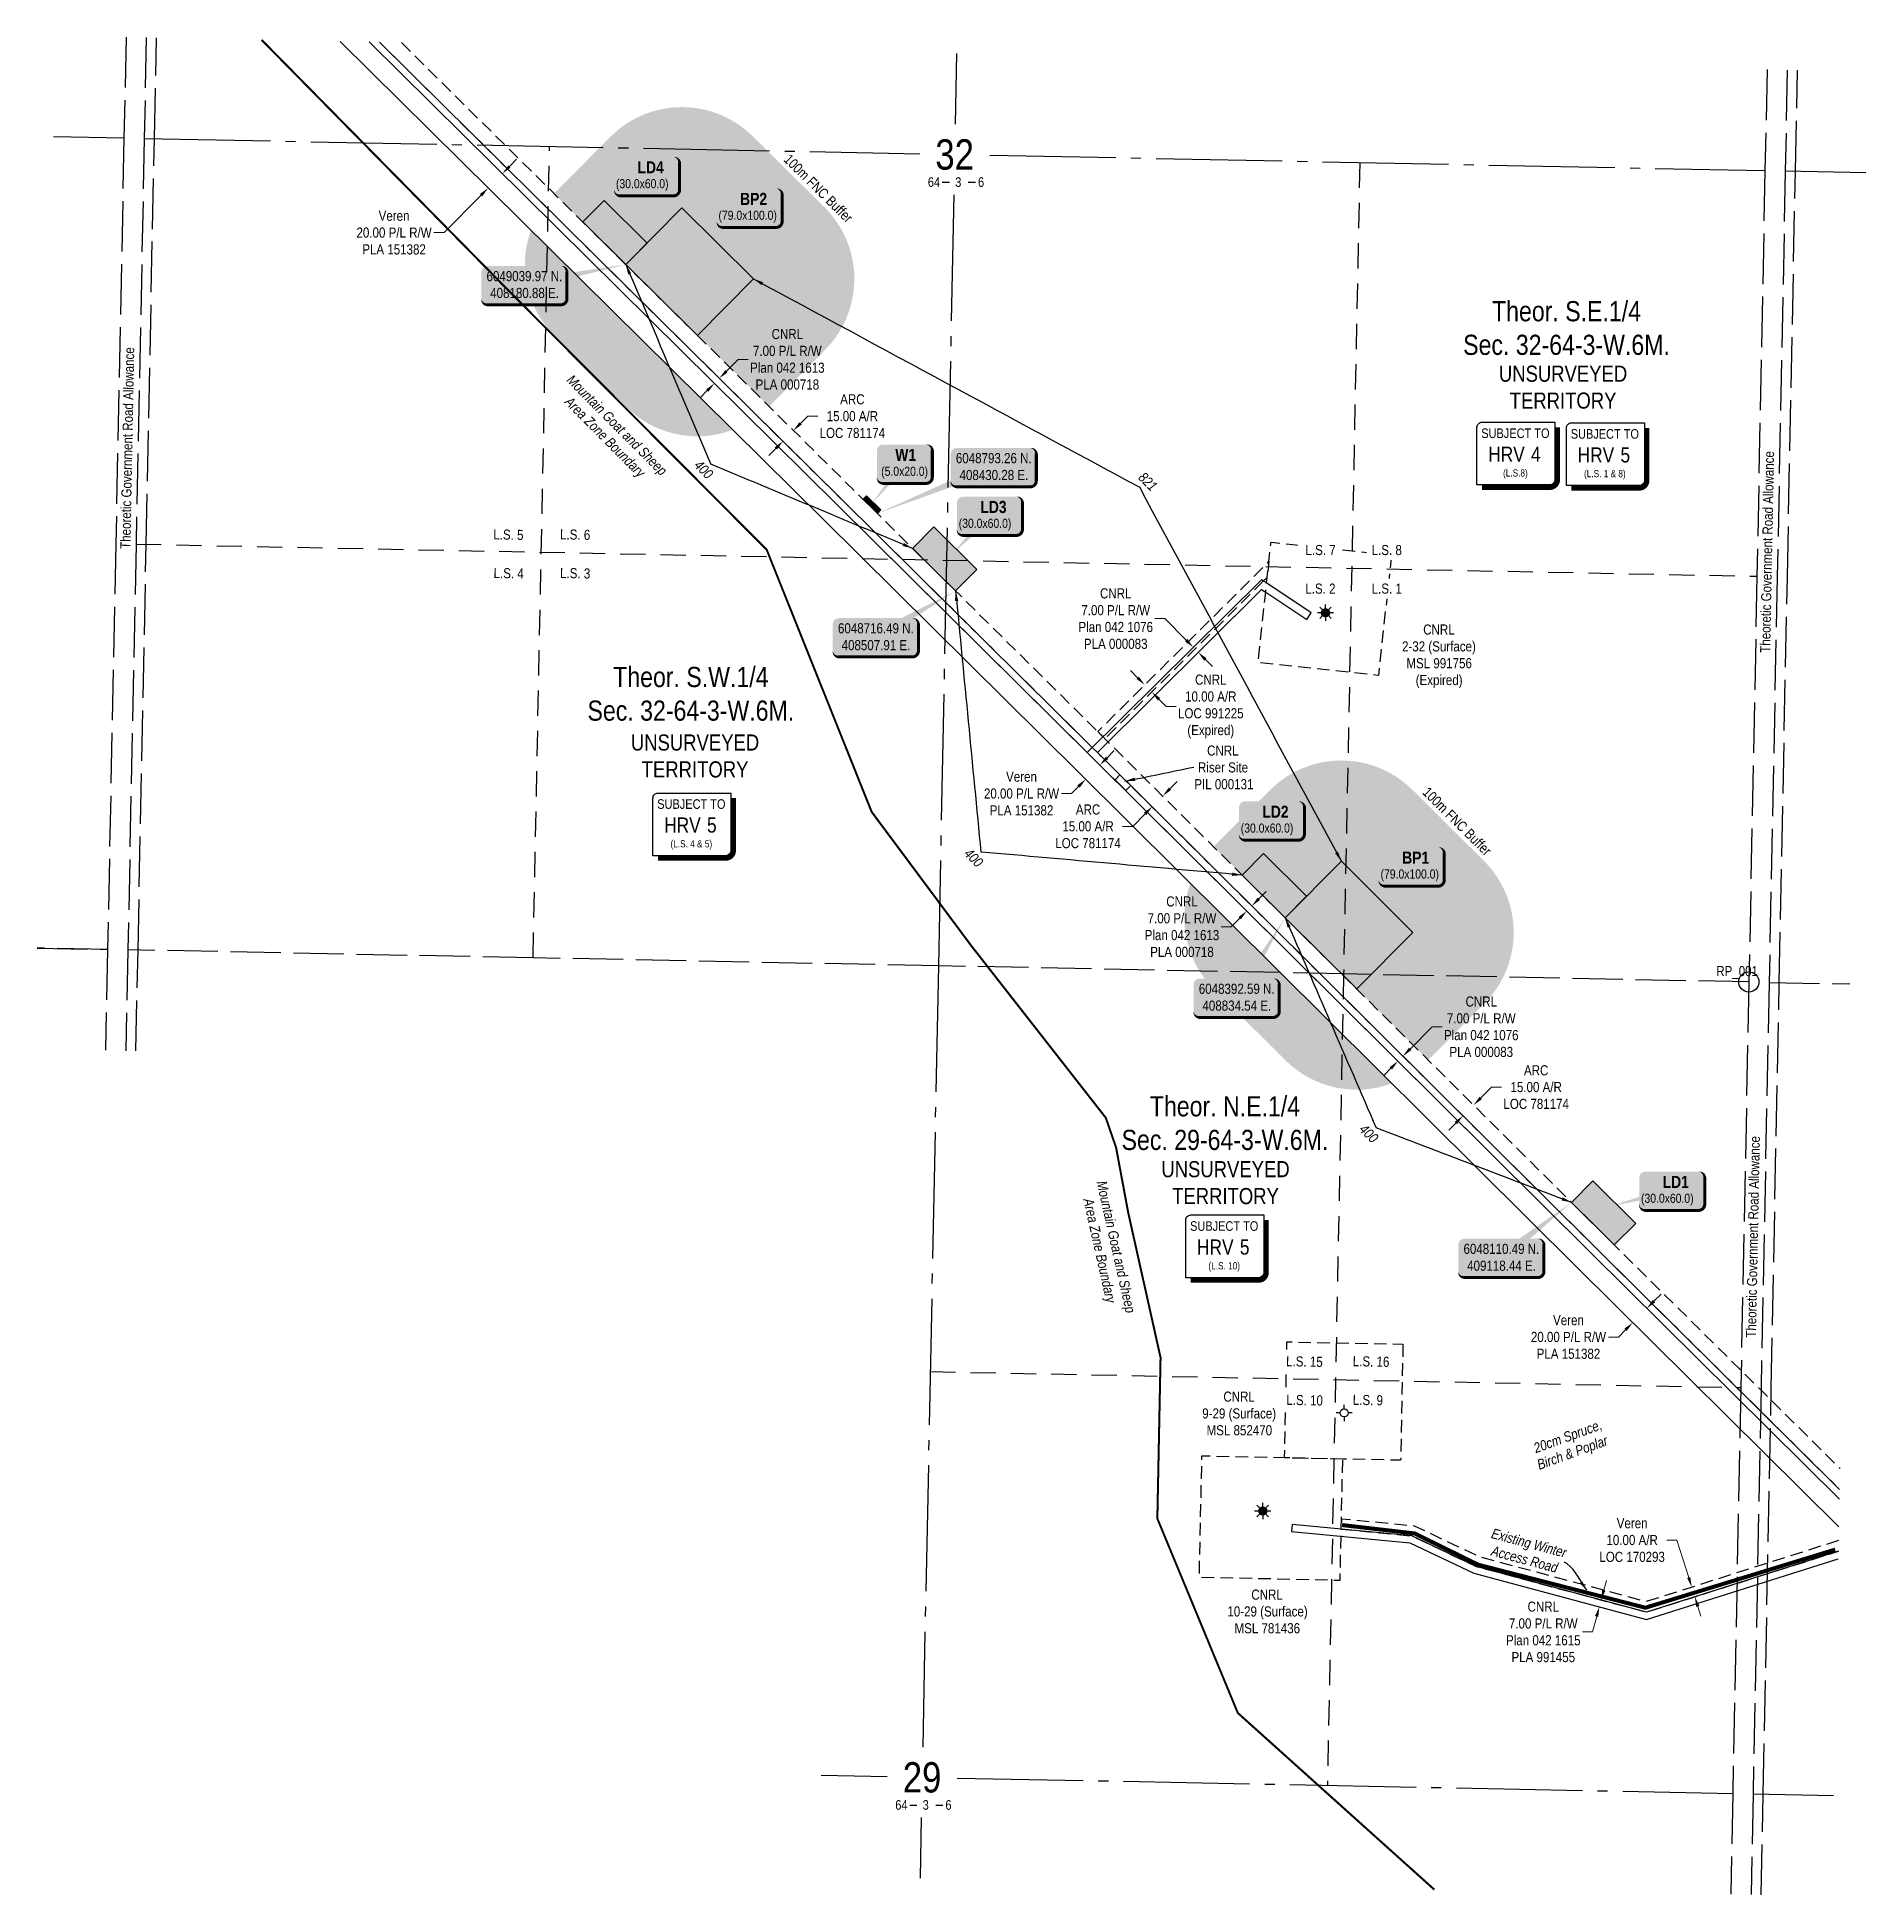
# Model space of a CAD drawing. Extents: x 407133 to 410291, y 6047424 to 6050730.
# Drawn here: x 407597 to 409410, y 6047424 to 6049265 of the extents above; entities that cross this region are included whole.
import ezdxf
from ezdxf.enums import TextEntityAlignment as Align

# ---------------------------------------------------------------- set-up
doc = ezdxf.new("R2010")
doc.units = 0
doc.header["$LTSCALE"] = 5
doc.header["$PDSIZE"] = 0.5
for name, pattern in [('DASHDOT2', [12.7, 6.35, -3.175, 0, -3.175]), ('foc-ACCESSROAD', [3.75, 2.5, -1.25]), ('foc-LSD', [8, 5, -3]), ('foc-QUARTERLINE', [33, 25, -3, 2, -3]), ('foc-UNSURVEYED', [12.5, 10, -2.5])]:
    doc.linetypes.add(name, pattern=pattern)
doc.layers.get('Defpoints').update_dxf_attribs({"color": 9})
for name, color, linetype in [('10', 1, 'Continuous'), ('35', 37, 'Continuous'), ('9', 3, 'Continuous'), ('AS-ROADS', 254, 'Continuous'), ('AS-WILDLIFE', 131, 'DASHDOT2'), ('C-AR', 13, 'foc-ACCESSROAD'), ('C-RW', 13, 'Continuous'), ('C-SYMBOL', 7, 'Continuous'), ('C-WS-S', 8, 'Continuous'), ('CG-NOTES', 7, 'Continuous'), ('CTW', 7, 'Continuous'), ('DETAIL-T', 7, 'Continuous'), ('F-AR', 190, 'foc-ACCESSROAD'), ('F-RW', 190, 'Continuous'), ('F-WS', 190, 'foc-ACCESSROAD'), ('F-WS-S', 8, 'Continuous'), ('L-ROAD-T', 7, 'Continuous'), ('L-SECLBL', 7, 'Continuous'), ('L-SECQ', 8, 'foc-QUARTERLINE'), ('L-SECTION-LSD', 7, 'foc-LSD'), ('L-UNS-T', 3, 'Continuous'), ('L-USEC', 7, 'foc-UNSURVEYED'), ('P-BUFFER-H 30m', 51, 'Continuous'), ('P-BUFFER-T', 40, 'Continuous'), ('P-TEMP-BLOCKS', 250, 'Continuous'), ('P-TEMP-H', 41, 'Continuous'), ('P-TEMP_WORKSPACE', 46, 'Continuous'), ('T-BUSH-T', 110, 'Continuous')]:
    doc.layers.add(name, color=color, linetype=linetype)
for name, color, linetype, lineweight in [('AS-GENERAL', 48, 'Continuous', 18), ('C-AR-T', 13, 'Continuous', 9), ('C-RW-T', 13, 'Continuous', 9), ('F-AR-T', 190, 'Continuous', 9), ('F-RW-T', 190, 'Continuous', 9), ('F-WS-T', 190, 'Continuous', 9), ('T-TIE-T', 201, 'Continuous', 18)]:
    doc.layers.add(name, color=color, linetype=linetype, lineweight=lineweight)
doc.styles.add('100L', font='ARIALN.TTF', dxfattribs={"height": 11})
doc.styles.add('175L', font='ARIALN.TTF', dxfattribs={"height": 20})
doc.styles.add('240', font='ARIALN.TTF', dxfattribs={"height": 30})
doc.styles.add('80', font='ARIALN.TTF', dxfattribs={"height": 10})
doc.styles.add('80CG', font='ARIALN.TTF', dxfattribs={"height": 10})
doc.styles.add('80L', font='ARIALN.TTF', dxfattribs={"height": 10})
doc.styles.add('BOLD', font='ARIALNB.TTF')
doc.styles.add('HRV', font='ARIALN.TTF', dxfattribs={"height": 3})
doc.styles.add('POINTNUMBER', font='ARIALN.TTF', dxfattribs={"height": 2.5})
doc.styles.add('SIMPLEX', font='ARIALN.TTF')
doc.dimstyles.new('Compass 5 000', dxfattribs={"dimscale": 5, "dimtxt": 9, "dimasz": 2, "dimexe": 0.2, "dimexo": 0.0625, "dimgap": 0.5, "dimtad": 0, "dimtih": 1, "dimtoh": 1, "dimzin": 0, "dimdsep": 46, "dimtxsty": '80CG', "dimcen": 0.1, "dimse1": 1, "dimse2": 1, "dimclrd": 256, "dimclrt": 256, "dimaunit": 1, "dimadec": 4, "dimazin": 0, "dimtfac": 0.06, "dimtofl": 0, "dimtmove": 0, "dimatfit": 1, "dimfxl": 0.2, "dimtolj": 1, "dimtzin": 0, "dimlwd": -1, "dimarcsym": 0})

msp = doc.modelspace()

# ---------------------------------------------------------------- texts
at = {"layer": '35', "color": 3, "style": '80'}
msp.add_attdef('RP_001', (409261.8870862269, 6048334.750883668), 'RP', height=9.995679999999872, dxfattribs=at)
at = {"layer": 'AS-GENERAL', "insert": (409037.8351082295, 6047788.465064525), "char_height": 9.99564999999995, "attachment_point": 1, "rotation": 344.98695941408937, "style": '80L'}
msp.add_mtext_dynamic_manual_height_columns('\\pi3.00946;{\\fArial Narrow|b0|i1|c0|p34;Existing Winter \\P\\pi7.40046;Access Road}', width=82.82724590095772, gutter_width=49.97824999999947, heights=[0], dxfattribs=at)
at = {"layer": 'AS-WILDLIFE', "char_height": 9.995619999999972, "attachment_point": 5, "style": '240'}
for insert, rotation in [((408165.2898325411, 6048873.929753423), 314.89210229412566), ((408657.4505874796, 6048064.322366461), 282.5848801106973)]:
    msp.add_mtext_dynamic_manual_height_columns('{\\fArial Narrow|b0|i1|c0|p34;Mountain Goat and Sheep Area Zone Boundary}', width=144.6409851085944, gutter_width=44.98028999999989, heights=[0], dxfattribs=dict(at, insert=insert, rotation=rotation))
at = {"layer": 'C-SYMBOL', "color": 3, "char_height": 19.99135999999984, "width": 203.1544912807631, "attachment_point": 2, "style": '175L'}
for s, insert in [('Theor. S.E.1/4 \\PSec. 32-64-3-W.6M.', (409113.4681317416, 6049003.740822152)), ('Theor. S.W.1/4 \\PSec. 32-64-3-W.6M.', (408245.4165888171, 6048641.233620637)), ('Theor. N.E.1/4 \\PSec. 29-64-3-W.6M.', (408774.8731061758, 6048215.783230006))]:
    msp.add_mtext(s, dxfattribs=dict(at, insert=insert))
at = {"layer": 'F-WS-T', "char_height": 10.00000000000003, "attachment_point": 1, "style": 'POINTNUMBER'}
for s, width, insert in [('\\pi22.51892;CNRL\\P\\pi1.5162;2-32 (Surface)\\P\\pi5.83407;MSL 991756\\P\\pi15.0769;(Expired)', 75.2356645490675, (408948.8780818685, 6048683.247705621)), ('\\pi13.19461;CNRL\\P\\pi4.15641;Riser Site\\P\\pi0.48997;PIL 000131', 56.5870395634381, (408743.9878898009, 6048563.322342669)), ('\\pi24.39857;CNRL\\P\\pi0.66392;10-29 (Surface)\\P\\pi7.71371;MSL 781436', 78.99495225102345, (408776.6323560457, 6047726.840519452))]:
    msp.add_mtext_dynamic_manual_height_columns(s, width=width, gutter_width=37.48368749999959, heights=[0], dxfattribs=dict(at, insert=insert))
at = {"layer": 'L-ROAD-T', "style": '80L'}
for p in [(407686.7727573608, 6048858.100332756), (409312.309147984, 6048755.16549454), (409298.2111705816, 6048076.379776875)]:
    msp.add_text('Theoretic Government Road Allowance', height=9.9956499999999, rotation=88.88189286446111, dxfattribs=at).set_placement(p, align=Align.MIDDLE_CENTER)
at = {"layer": 'L-UNS-T', "color": 3, "char_height": 15.99303999999976, "attachment_point": 5, "style": '80L'}
for insert in [(409110.0452163324, 6048918.378343304), (408249.5805055425, 6048552.867688365), (408775.4079294786, 6048130.012959138)]:
    msp.add_mtext_dynamic_manual_height_columns('UNSURVEYED TERRITORY', width=126.358761723327, gutter_width=47.47933749999938, heights=[0], dxfattribs=dict(at, insert=insert))
at = {"layer": 'P-BUFFER-T', "char_height": 9.99562, "attachment_point": 1, "style": '80L'}
for insert, rotation in [((408343.279751564, 6049150.746121182), 315.31338907794213), ((408976.5028440279, 6048523.589456177), 315.18160249559196)]:
    msp.add_mtext_dynamic_manual_height_columns('\\pi0.66362;100m FNC Buffer', width=89.34461525866303, gutter_width=49.9781, heights=[0], dxfattribs=dict(at, insert=insert, rotation=rotation))
at = {"layer": 'T-BUSH-T', "insert": (409077.1894519298, 6047870.364693128), "char_height": 9.999999999999925, "attachment_point": 1, "rotation": 20.000000000000007, "style": '80L'}
msp.add_mtext_dynamic_manual_height_columns('\\pi2.73417;{\\fArial Narrow|b0|i1|c0|p34;20cm Spruce, \\P\\pi0.29898;Birch & Poplar}', width=74.31555252387409, gutter_width=47.4999999999997, heights=[0], dxfattribs=at)
at = {"layer": 'T-TIE-T', "char_height": 10.00000000000003, "attachment_point": 1, "rotation": 315.1815871194377, "style": 'POINTNUMBER'}
for s, insert in [('\\pi-0.02503;{\\fArial Narrow|b0|i1|c0|p34;400}', (408254.9544831559, 6048847.206636718)), ('\\pi0.62299;{\\fArial Narrow|b0|i1|c0|p34;821}', (408694.8475261078, 6048835.622510305)), ('\\pi-0.02503;{\\fArial Narrow|b0|i1|c0|p34;400}', (408522.5664971073, 6048462.398064146)), ('\\pi-0.02503;{\\fArial Narrow|b0|i1|c0|p34;400}', (408914.281503865, 6048189.153040701))]:
    msp.add_mtext_dynamic_manual_height_columns(s, width=18.64706684856759, gutter_width=37.48368749999959, heights=[0], dxfattribs=dict(at, insert=insert))

# ---------------------------------------------------------------- blocks, each defined once
blk = doc.blocks.new('L-SECLBL')
at = {"layer": '9', "color": 7}
for p, q in [((-5.082139060913505, -27.83004804289613), (-12.28857354467345, -27.83004804289613)), ((20.70431141927111, -27.83004804289613), (13.49787693551116, -27.83004804289613))]:
    blk.add_line(p, q, dxfattribs=at)
at = {"layer": '10', "color": 2, "style": 'SIMPLEX'}
blk.add_attdef('SEC', text='', height=30, dxfattribs=at).set_placement((0, 0), align=Align.MIDDLE)
at = {"layer": '10', "color": 5, "style": '80L'}
blk.add_attdef('TWP', text='', height=9.5, dxfattribs=at).set_placement((-14.43410290347765, -27.36845155570791), align=Align.MIDDLE_RIGHT)
blk.add_attdef('RGE', text='', height=9.5, dxfattribs=at).set_placement((3.622123863462547, -27.36845155570791), align=Align.MIDDLE_CENTER)
blk.add_attdef('MER', text='', height=9.5, dxfattribs=at).set_placement((23.16775162027989, -27.36845155570791), align=Align.MIDDLE_LEFT)
blk = doc.blocks.new('GAS')
h = blk.add_hatch(color=255)
h.dxf.hatch_style = 1
edge = h.paths.add_edge_path()
edge.add_arc((0, 0), 0.9, 0, 360)
for p, q in [((-0.8077887898725749, 0), (-1.615577579628734, 0)), ((-0.5711929310346023, 0.5711929297831376), (-1.142385862069204, 1.142385861385264)), ((0, 0.8077887887338874), (0, 1.615577579286764)), ((0.5711929310309642, 0.5711929297831376), (1.142385862065566, 1.142385861385264)), ((1.615577579625096, 0), (0.8077887898689368, 0)), ((-0.5711929310346023, -0.5711929316021271), (-1.142385862069204, -1.142385863204253)), ((0, -0.8077887905528768), (0, -1.615577581105753)), ((1.142385862065566, -1.142385863204253), (0.5711929310309642, -0.5711929316021271))]:
    blk.add_line(p, q)
blk.add_circle((0, 0), 0.8000000000000003)
blk = doc.blocks.new('*D368')
at = {"layer": 'Defpoints', "color": 0, "transparency": 16777216}
for p in [(409053.1313785999, 6047734.979032143), (409054.9639198692, 6047741.736225723), (409145.9728203239, 6047709.80056545)]:
    blk.add_point(p, dxfattribs=at)
at = {"layer": 'F-RW-T', "transparency": 16777216}
for p, q in [((409150.4228003856, 6047726.209132724), (409153.0402391776, 6047735.860506417)), ((409143.3553815316, 6047700.149191757), (409139.2018511919, 6047684.833733922)), ((409139.2018511919, 6047684.833733922), (409129.2018511919, 6047684.833733922))]:
    blk.add_line(p, q, dxfattribs=at)
for points in [[(409141.7468192494, 6047700.585431555), (409144.9639438139, 6047699.712951958), (409145.9728203239, 6047709.80056545)], [(409148.8142381033, 6047726.645372522), (409152.0313626679, 6047725.772892925), (409147.8053615934, 6047716.557759031)]]:
    blk.add_solid(points, dxfattribs=at)
at = {"layer": 'F-RW-T', "transparency": 16777216, "insert": (409090.4330926656, 6047684.833733921), "char_height": 10, "attachment_point": 5, "style": '80CG'}
blk.add_mtext('\\A1;CNRL\\P7.00 P/L R/W\\PPlan 042 1615\\PPLA 991455', dxfattribs=at)
blk = doc.blocks.new('*U395')
at = {"true_color": 0xff8aff}
h = blk.add_hatch(color=211, dxfattribs=at)
edge = h.paths.add_edge_path()
edge.add_line((-26.49999999999999, -20), (26.49999999999999, -20))
edge.add_arc((26.49999999999999, -14), 6, 270, 360)
edge.add_line((32.49999999999999, -14), (32.49999999999999, 12.5))
edge.add_arc((26.49999999999999, 12.5), 6, 0, 90)
edge.add_line((26.49999999999999, 18.5), (-26.49999999999999, 18.5))
edge.add_arc((-26.49999999999999, 12.5), 6, 90, 180)
edge.add_line((-32.49999999999999, 12.5), (-32.49999999999999, -14))
edge.add_arc((-26.49999999999999, -14), 6, 180, 270)
at = {"color": 250, "flags": 128}
blk.add_lwpolyline([(-26.49999999999999, -20, 3, 3, 0), (26.49999999999999, -20, 3, 3, 0.414213562373095), (32.49999999999999, -14, 3, 3, 0), (32.49999999999999, 12.5, 3, 0, 0.414213562373095), (26.49999999999999, 18.5, 0, 0, 0), (-26.49999999999999, 18.5, 0, 0, 0.414213562373095), (-32.49999999999999, 12.5, 0, 0, 0), (-32.49999999999999, -14, 0, 3, 0.414213562373095)], format="xyseb", close=True, dxfattribs=at)
at = {"flags": 128}
blk.add_lwpolyline([(-47.19739411735702, -43.31143026600992, 0, 7.5, 0), (-3.398394867633905e-15, 0, 0, 0, 0)], format="xyseb", dxfattribs=at)
at = {"color": 250}
for tag, p, height, style in [('TEMP_AREA_W1_001', (-9.212824010914055, 2.244292974654144), 12, 'BOLD'), ('ENTER_TEXT_001', (-30.65893587994544, -12.47010782646594), 9, '80')]:
    blk.add_attdef(tag, p, '', height=height, dxfattribs=dict(at, style=style))
blk = doc.blocks.new('*U396')
at = {"true_color": 0xff8aff}
h = blk.add_hatch(color=211, dxfattribs=at)
edge = h.paths.add_edge_path()
edge.add_line((-26.49999999999999, -20), (26.49999999999999, -20))
edge.add_arc((26.49999999999999, -14), 6, 270, 360)
edge.add_line((32.49999999999999, -14), (32.49999999999999, 12.5))
edge.add_arc((26.49999999999999, 12.5), 6, 0, 90)
edge.add_line((26.49999999999999, 18.5), (-26.49999999999999, 18.5))
edge.add_arc((-26.49999999999999, 12.5), 6, 90, 180)
edge.add_line((-32.49999999999999, 12.5), (-32.49999999999999, -14))
edge.add_arc((-26.49999999999999, -14), 6, 180, 270)
at = {"color": 250, "flags": 128}
blk.add_lwpolyline([(-26.49999999999999, -20, 3, 3, 0), (26.49999999999999, -20, 3, 3, 0.414213562373095), (32.49999999999999, -14, 3, 3, 0), (32.49999999999999, 12.5, 3, 0, 0.414213562373095), (26.49999999999999, 18.5, 0, 0, 0), (-26.49999999999999, 18.5, 0, 0, 0.414213562373095), (-32.49999999999999, 12.5, 0, 0, 0), (-32.49999999999999, -14, 0, 3, 0.414213562373095)], format="xyseb", close=True, dxfattribs=at)
at = {"flags": 128}
blk.add_lwpolyline([(-61.10492832777584, -15.91167670662916, 0, 7.5, 0), (-3.398394867633905e-15, 0, 0, 0, 0)], format="xyseb", dxfattribs=at)
at = {"color": 250}
for tag, p, height, style in [('TEMP_AREA_W1_001', (-9.212824010914055, 2.244292974654144), 12, 'BOLD'), ('ENTER_TEXT_001', (-30.65893587994544, -12.47010782646594), 9, '80')]:
    blk.add_attdef(tag, p, '', height=height, dxfattribs=dict(at, style=style))
blk = doc.blocks.new('*U502')
at = {"true_color": 0xff8aff}
h = blk.add_hatch(color=211, dxfattribs=at)
edge = h.paths.add_edge_path()
edge.add_line((-26.49999999999999, -20), (26.49999999999999, -20))
edge.add_arc((26.49999999999999, -14), 6, 270, 360)
edge.add_line((32.49999999999999, -14), (32.49999999999999, 12.5))
edge.add_arc((26.49999999999999, 12.5), 6, 0, 90)
edge.add_line((26.49999999999999, 18.5), (-26.49999999999999, 18.5))
edge.add_arc((-26.49999999999999, 12.5), 6, 90, 180)
edge.add_line((-32.49999999999999, 12.5), (-32.49999999999999, -14))
edge.add_arc((-26.49999999999999, -14), 6, 180, 270)
at = {"color": 250, "flags": 128}
blk.add_lwpolyline([(-26.49999999999999, -20, 3, 3, 0), (26.49999999999999, -20, 3, 3, 0.414213562373095), (32.49999999999999, -14, 3, 3, 0), (32.49999999999999, 12.5, 3, 0, 0.414213562373095), (26.49999999999999, 18.5, 0, 0, 0), (-26.49999999999999, 18.5, 0, 0, 0.414213562373095), (-32.49999999999999, 12.5, 0, 0, 0), (-32.49999999999999, -14, 0, 3, 0.414213562373095)], format="xyseb", close=True, dxfattribs=at)
at = {"flags": 128}
blk.add_lwpolyline([(1.618002849407111, -57.39576444115713, 0, 7.499999999999999, 0), (-3.398394867633905e-15, 0, 0, 0, 0)], format="xyseb", dxfattribs=at)
at = {"color": 250}
for tag, p, height, style in [('TEMP_AREA_W1_001', (-9.212824010914055, 2.244292974654144), 12, 'BOLD'), ('ENTER_TEXT_001', (-30.65893587994544, -12.47010782646594), 9, '80')]:
    blk.add_attdef(tag, p, '', height=height, dxfattribs=dict(at, style=style))
blk = doc.blocks.new('*U500')
at = {"true_color": 0xff8aff}
h = blk.add_hatch(color=211, dxfattribs=at)
edge = h.paths.add_edge_path()
edge.add_line((-26.49999999999999, -20), (26.49999999999999, -20))
edge.add_arc((26.49999999999999, -14), 6, 270, 360)
edge.add_line((32.49999999999999, -14), (32.49999999999999, 12.5))
edge.add_arc((26.49999999999999, 12.5), 6, 0, 90)
edge.add_line((26.49999999999999, 18.5), (-26.49999999999999, 18.5))
edge.add_arc((-26.49999999999999, 12.5), 6, 90, 180)
edge.add_line((-32.49999999999999, 12.5), (-32.49999999999999, -14))
edge.add_arc((-26.49999999999999, -14), 6, 180, 270)
at = {"color": 250, "flags": 128}
blk.add_lwpolyline([(-26.49999999999999, -20, 3, 3, 0), (26.49999999999999, -20, 3, 3, 0.414213562373095), (32.49999999999999, -14, 3, 3, 0), (32.49999999999999, 12.5, 3, 0, 0.414213562373095), (26.49999999999999, 18.5, 0, 0, 0), (-26.49999999999999, 18.5, 0, 0, 0.414213562373095), (-32.49999999999999, 12.5, 0, 0, 0), (-32.49999999999999, -14, 0, 3, 0.414213562373095)], format="xyseb", close=True, dxfattribs=at)
at = {"flags": 128}
blk.add_lwpolyline([(-38.14212402569096, -39.43210063190869, 0, 7.499999999999999, 0), (-3.398394867633905e-15, 0, 0, 0, 0)], format="xyseb", dxfattribs=at)
at = {"color": 250}
for tag, p, height, style in [('TEMP_AREA_W1_001', (-9.212824010914055, 2.244292974654144), 12, 'BOLD'), ('ENTER_TEXT_001', (-30.65893587994544, -12.47010782646594), 9, '80')]:
    blk.add_attdef(tag, p, '', height=height, dxfattribs=dict(at, style=style))
blk = doc.blocks.new('*U468')
at = {"true_color": 0xff8aff}
h = blk.add_hatch(color=211, dxfattribs=at)
edge = h.paths.add_edge_path()
edge.add_line((-26.49999999999999, -20), (26.49999999999999, -20))
edge.add_arc((26.49999999999999, -14), 6, 270, 360)
edge.add_line((32.49999999999999, -14), (32.49999999999999, 12.5))
edge.add_arc((26.49999999999999, 12.5), 6, 0, 90)
edge.add_line((26.49999999999999, 18.5), (-26.49999999999999, 18.5))
edge.add_arc((-26.49999999999999, 12.5), 6, 90, 180)
edge.add_line((-32.49999999999999, 12.5), (-32.49999999999999, -14))
edge.add_arc((-26.49999999999999, -14), 6, 180, 270)
at = {"color": 250, "flags": 128}
blk.add_lwpolyline([(-26.49999999999999, -20, 3, 3, 0), (26.49999999999999, -20, 3, 3, 0.414213562373095), (32.49999999999999, -14, 3, 3, 0), (32.49999999999999, 12.5, 3, 0, 0.414213562373095), (26.49999999999999, 18.5, 0, 0, 0), (-26.49999999999999, 18.5, 0, 0, 0.414213562373095), (-32.49999999999999, 12.5, 0, 0, 0), (-32.49999999999999, -14, 0, 3, 0.414213562373095)], format="xyseb", close=True, dxfattribs=at)
at = {"flags": 128}
blk.add_lwpolyline([(-30.36443282575841, -52.19382080703442, 0, 7.5, 0), (-3.398394867633905e-15, 0, 0, 0, 0)], format="xyseb", dxfattribs=at)
at = {"color": 250}
for tag, p, height, style in [('TEMP_AREA_W1_001', (-9.212824010914055, 2.244292974654144), 12, 'BOLD'), ('ENTER_TEXT_001', (-30.65893587994544, -12.47010782646594), 9, '80')]:
    blk.add_attdef(tag, p, '', height=height, dxfattribs=dict(at, style=style))
blk = doc.blocks.new('HRV')
blk.add_lwpolyline([(-35.14270137192347, 31.59985570973913), (37.21496793680001, 31.59985570973913), (37.21496793680001, -25.53846631238594, -0.414213562373095), (32.21496793680001, -30.53846631238594), (-40.14270137192347, -30.53846631238594), (-40.14270137192347, 26.59985570973913, -0.414213562373095)], format="xyb", close=True)
at = {"const_width": 5, "flags": 128}
blk.add_lwpolyline([(-35.14270137192347, -33.03846631238594), (32.21496793680001, -33.03846631238594, 0.4142135623730951), (39.71496793680001, -25.53846631238594), (39.71496793680001, 26.59985570973913)], format="xyb", dxfattribs=at)
at = {"style": '80L'}
blk.add_text('SUBJECT TO', height=9.5, dxfattribs=at).set_placement((-2.010251797374167, 13.05875001333334), align=Align.BOTTOM_CENTER)
blk.add_attdef('(N.W.1/4 00)', text='', height=7.125, dxfattribs=at).set_placement((-2.010251797374167, -24.44815512015521), align=Align.BOTTOM_CENTER)
at = {"layer": 'CTW', "color": 3, "style": 'HRV'}
blk.add_text('HRV', height=15, dxfattribs=at).set_placement((-10.87696241986032, -0.1770973496404622), align=Align.MIDDLE_CENTER)
blk.add_attdef('0', text='', height=15, dxfattribs=at).set_placement((18.27821898267075, -0.1770973496404622), align=Align.MIDDLE_CENTER)
blk = doc.blocks.new('GABD')
for p, q in [((-0.8077887898243716, 0), (-1.615577579648743, 0)), ((0, 0.8077887898252811), (0, 1.615577579648743)), ((1.615577579648743, 0), (0.8077887898243716, 0)), ((0, -0.8077887898252811), (0, -1.615577579648743))]:
    blk.add_line(p, q)
blk.add_circle((0, 0), 0.8)
blk = doc.blocks.new('*D477')
at = {"layer": 'C-AR-T', "transparency": 16777216}
for p, q in [((409222.814902558, 6047775.860921417), (409212.8149025578, 6047775.860921418)), ((409234.5989522033, 6047738.719947826), (409222.814902558, 6047775.860921417)), ((409243.6702994779, 6047710.128870929), (409246.6945204139, 6047700.597129864))]:
    blk.add_line(p, q, dxfattribs=at)
for points in [[(409236.187575714, 6047739.223984649), (409233.0103286926, 6047738.215911004), (409237.6231731391, 6047729.188206761)], [(409245.2589229885, 6047710.632907752), (409242.0816759672, 6047709.624834106), (409240.6460785421, 6047719.660611994)]]:
    blk.add_solid(points, dxfattribs=at)
at = {"layer": 'Defpoints', "color": 0, "transparency": 16777216}
for p in [(409234.5712214652, 6047728.219886694), (409237.6231731391, 6047729.188206761), (409237.5941268683, 6047718.692291927)]:
    blk.add_point(p, dxfattribs=at)
at = {"layer": 'C-AR-T', "transparency": 16777216, "insert": (409178.5140840041, 6047775.860921418), "char_height": 10, "attachment_point": 5, "style": '80CG'}
blk.add_mtext('\\A1;Veren\\P10.00 A/R\\PLOC 170293', dxfattribs=at)
blk = doc.blocks.new('*D478')
at = {"layer": 'Defpoints', "color": 0, "transparency": 16777216}
for p in [(409021.3780515268, 6048206.933315077), (409049.2203486883, 6048179.266941788), (409038.6520148399, 6048168.631406425)]:
    blk.add_point(p, dxfattribs=at)
at = {"layer": 'F-AR-T', "transparency": 16777216}
for p, q in [((409028.4266735725, 6048214.026757631), (409039.0961741367, 6048224.764103005)), ((409039.0961741367, 6048224.764103005), (409049.0961741367, 6048224.764103005)), ((409003.7610956328, 6048189.204337159), (408996.7124735871, 6048182.110894606))]:
    blk.add_line(p, q, dxfattribs=at)
for points in [[(409027.2444331469, 6048215.201527972), (409029.6089139981, 6048212.851987289), (409021.3780515268, 6048206.933315077)], [(409002.5788552072, 6048190.3791075), (409004.9433360584, 6048188.029566819), (409010.8097176785, 6048196.297779713)]]:
    blk.add_solid(points, dxfattribs=at)
at = {"layer": 'F-AR-T', "transparency": 16777216, "insert": (409083.3867607671, 6048224.764103005), "char_height": 10, "attachment_point": 5, "style": '80CG'}
blk.add_mtext('\\A1;ARC\\P15.00 A/R\\PLOC 781174', dxfattribs=at)
blk = doc.blocks.new('*D479')
at = {"layer": 'Defpoints', "color": 0, "transparency": 16777216}
for p in [(408590.1159031191, 6048635.159438066), (408579.5850578635, 6048624.513193748), (408713.2745978632, 6048513.335711557)]:
    blk.add_point(p, dxfattribs=at)
at = {"layer": 'F-AR-T', "transparency": 16777216}
for p, q in [((408720.3070293125, 6048520.445205767), (408727.3394607618, 6048527.554699976)), ((408683.449587306, 6048483.183872698), (408673.449587306, 6048483.183872698)), ((408695.7113211583, 6048495.579973029), (408683.449587306, 6048483.183872698))]:
    blk.add_line(p, q, dxfattribs=at)
for points in [[(408719.1221136111, 6048521.617277674), (408721.4919450139, 6048519.273133859), (408713.2745978632, 6048513.335711557)], [(408694.5264054569, 6048496.752044937), (408696.8962368597, 6048494.407901121), (408702.7437526076, 6048502.689467238)]]:
    blk.add_solid(points, dxfattribs=at)
at = {"layer": 'F-AR-T', "transparency": 16777216, "insert": (408639.1590006757, 6048483.183872698), "char_height": 10, "attachment_point": 5, "style": '80CG'}
blk.add_mtext('\\A1;ARC\\P15.00 A/R\\PLOC 781174', dxfattribs=at)
blk = doc.blocks.new('*D480')
at = {"layer": 'Defpoints', "color": 0, "transparency": 16777216}
for p in [(408347.1838038159, 6048875.458295442), (408345.8720339849, 6048855.759955774), (408356.3693558867, 6048866.372309396)]:
    blk.add_point(p, dxfattribs=at)
at = {"layer": 'F-AR-T', "transparency": 16777216}
for p, q in [((408354.2162352605, 6048882.567789656), (408361.248666706, 6048889.67728387)), ((408361.248666706, 6048889.67728387), (408371.2486667065, 6048889.67728387)), ((408329.6540504699, 6048857.736447606), (408322.6216190252, 6048850.626953392))]:
    blk.add_line(p, q, dxfattribs=at)
for points in [[(408353.0313195582, 6048883.739861563), (408355.4011509623, 6048881.395717748), (408347.1838038159, 6048875.458295442)], [(408328.4691347675, 6048858.908519514), (408330.8389661717, 6048856.564375699), (408336.6864819145, 6048864.845941819)]]:
    blk.add_solid(points, dxfattribs=at)
at = {"layer": 'F-AR-T', "transparency": 16777216, "insert": (408405.5392533364, 6048889.67728387), "char_height": 10, "attachment_point": 5, "style": '80CG'}
blk.add_mtext('\\A1;ARC\\P15.00 A/R\\PLOC 781174', dxfattribs=at)
blk = doc.blocks.new('*D481')
at = {"layer": 'Defpoints', "color": 0, "transparency": 16777216}
for p in [(408752.2908861386, 6048679.961288467), (408759.3386855102, 6048672.868860157), (408695.3407978802, 6048623.369557294)]:
    blk.add_point(p, dxfattribs=at)
at = {"layer": 'F-AR-T', "transparency": 16777216}
for p, q in [((408688.2920826552, 6048630.462907256), (408681.2433674303, 6048637.556257218)), ((408709.4373124768, 6048609.183779023), (408716.4860277013, 6048602.090429061)), ((408716.4860277013, 6048602.090429061), (408726.4860277013, 6048602.09042906))]:
    blk.add_line(p, q, dxfattribs=at)
for points in [[(408689.4743076488, 6048631.637693127), (408687.1098576612, 6048629.288121385), (408695.3407978802, 6048623.369557294)], [(408710.6195374704, 6048610.358564894), (408708.2550874827, 6048608.008993152), (408702.3885972518, 6048616.277128984)]]:
    blk.add_solid(points, dxfattribs=at)
at = {"layer": 'F-AR-T', "transparency": 16777216, "insert": (408760.8209526674, 6048602.09042906), "char_height": 10, "attachment_point": 5, "style": '80CG'}
blk.add_mtext('\\A1;CNRL\\P10.00 A/R\\PLOC 991225\\P(Expired)', dxfattribs=at)
blk = doc.blocks.new('*D482')
at = {"layer": 'Defpoints', "color": 0, "transparency": 16777216}
for p in [(408951.2765760296, 6048255.454756245), (409001.9981001541, 6048195.184140399), (409006.9327909951, 6048200.150209768)]:
    blk.add_point(p, dxfattribs=at)
at = {"layer": 'F-RW-T', "transparency": 16777216}
for p, q in [((408958.3251980715, 6048262.548198802), (408980.2100469405, 6048284.572208232)), ((408980.2100469405, 6048284.572208232), (408990.2100469405, 6048284.572208231)), ((408939.2932631467, 6048243.395244319), (408932.2446411047, 6048236.301801762))]:
    blk.add_line(p, q, dxfattribs=at)
for points in [[(408957.1429576455, 6048263.722969143), (408959.5074384976, 6048261.373428462), (408951.2765760296, 6048255.454756245)], [(408938.1110227206, 6048244.570014659), (408940.4755035727, 6048242.220473979), (408946.3418851886, 6048250.488686876)]]:
    blk.add_solid(points, dxfattribs=at)
at = {"layer": 'F-RW-T', "transparency": 16777216, "insert": (409028.9446990546, 6048284.572208232), "char_height": 10, "attachment_point": 5, "style": '80CG'}
blk.add_mtext('\\A1;CNRL\\P7.00 P/L R/W\\PPlan 042 1076\\PPLA 000083', dxfattribs=at)
blk = doc.blocks.new('*D483')
at = {"layer": 'Defpoints', "color": 0, "transparency": 16777216}
for p in [(408735.7044059234, 6048652.949876369), (408740.6321481764, 6048647.982509338), (408748.4017623863, 6048655.690145195)]:
    blk.add_point(p, dxfattribs=at)
at = {"layer": 'F-RW-T', "transparency": 16777216}
for p, q in [((408715.3129304457, 6048689.045049816), (408705.3129304457, 6048689.045049816)), ((408736.431324746, 6048667.756839071), (408715.3129304457, 6048689.045049816)), ((408755.4444577736, 6048648.590818347), (408762.4871531613, 6048641.4914915))]:
    blk.add_line(p, q, dxfattribs=at)
for points in [[(408737.6145458873, 6048668.930621636), (408735.2481036047, 6048666.583056507), (408743.4740201333, 6048660.657512225)], [(408756.6276789149, 6048649.764600912), (408754.2612366322, 6048647.417035783), (408748.4017623863, 6048655.690145195)]]:
    blk.add_solid(points, dxfattribs=at)
at = {"layer": 'F-RW-T', "transparency": 16777216, "insert": (408666.5782783306, 6048689.045049817), "char_height": 10, "attachment_point": 5, "style": '80CG'}
blk.add_mtext('\\A1;CNRL\\P7.00 P/L R/W\\PPlan 042 1076\\PPLA 000083', dxfattribs=at)
blk = doc.blocks.new('*D484')
at = {"layer": 'Defpoints', "color": 0, "transparency": 16777216}
for p in [(408268.7555350829, 6048922.193897191), (408310.3637464195, 6048881.039549591), (408315.2841345137, 6048886.014201349)]:
    blk.add_point(p, dxfattribs=at)
at = {"layer": 'F-RW-T', "transparency": 16777216}
for p, q in [((408280.7081080368, 6048934.278287066), (408292.3336266838, 6048946.032015773)), ((408292.3336266838, 6048946.032015773), (408302.3336266833, 6048946.032015772)), ((408261.7233502232, 6048915.084159073), (408254.691165363, 6048907.974420955))]:
    blk.add_line(p, q, dxfattribs=at)
for points in [[(408279.5231516841, 6048935.450317876), (408281.8930643895, 6048933.106256256), (408273.675923177, 6048927.168548949)], [(408260.5383938705, 6048916.256189883), (408262.9083065758, 6048913.912128264), (408268.7555350829, 6048922.193897191)]]:
    blk.add_solid(points, dxfattribs=at)
at = {"layer": 'F-RW-T', "transparency": 16777216, "insert": (408341.0682787984, 6048946.032015773), "char_height": 10, "attachment_point": 5, "style": '80CG'}
blk.add_mtext('\\A1;CNRL\\P7.00 P/L R/W\\PPlan 042 1613\\PPLA 000718', dxfattribs=at)
blk = doc.blocks.new('*D485')
at = {"layer": 'C-RW-T', "transparency": 16777216}
for p, q in [((409200.0964054517, 6048012.635868651), (409207.1323453654, 6048019.741890712)), ((409164.9228271539, 6047977.111940586), (409154.9228271544, 6047977.111940587)), ((409171.9587670676, 6047984.217962647), (409164.9228271539, 6047977.111940586))]:
    blk.add_line(p, q, dxfattribs=at)
for points in [[(409198.9120684415, 6048013.808525303), (409201.2807424618, 6048011.463211998), (409193.0604655384, 6048005.52984659)], [(409170.7744300575, 6047985.390619299), (409173.1431040778, 6047983.045305995), (409178.9947069809, 6047991.323984709)]]:
    blk.add_solid(points, dxfattribs=at)
at = {"layer": 'Defpoints', "color": 0, "transparency": 16777216}
for p in [(409183.3917236514, 6048015.103231864), (409169.3259650939, 6048000.897369983), (409178.9947069809, 6047991.323984709)]:
    blk.add_point(p, dxfattribs=at)
at = {"layer": 'C-RW-T', "transparency": 16777216, "insert": (409115.3832637165, 6047977.111940586), "char_height": 10, "attachment_point": 5, "style": '80CG'}
blk.add_mtext('\\A1;Veren\\P20.00 P/L R/W\\PPLA 151382', dxfattribs=at)
blk = doc.blocks.new('*D486')
at = {"layer": 'C-RW-T', "transparency": 16777216}
for p, q in [((408657.9623082397, 6048551.131494076), (408665.0109302895, 6048558.224936625)), ((408629.7828275329, 6048522.772826804), (408622.7342054825, 6048515.679384255)), ((408622.7342054825, 6048515.679384255), (408612.7342054825, 6048515.679384256))]:
    blk.add_line(p, q, dxfattribs=at)
for points in [[(408656.780067815, 6048552.306264417), (408659.1445486643, 6048549.956723735), (408650.9136861893, 6048544.038051527)], [(408628.6005871082, 6048523.947597146), (408630.9650679575, 6048521.598056462), (408636.8314495832, 6048529.866269353)]]:
    blk.add_solid(points, dxfattribs=at)
at = {"layer": 'Defpoints', "color": 0, "transparency": 16777216}
for p in [(408636.8314495832, 6048529.866269353), (408707.2383241281, 6048488.069305433), (408693.1560875219, 6048473.89752326)]:
    blk.add_point(p, dxfattribs=at)
at = {"layer": 'C-RW-T', "transparency": 16777216, "insert": (408573.1946420446, 6048515.679384254), "char_height": 10, "attachment_point": 5, "style": '80CG'}
blk.add_mtext('\\A1;Veren\\P20.00 P/L R/W\\PPLA 151382', dxfattribs=at)
blk = doc.blocks.new('*D487')
at = {"layer": 'C-RW-T', "transparency": 16777216}
for p, q in [((408065.5931485961, 6049137.161708957), (408072.6253334424, 6049144.271447089)), ((408037.4923699405, 6049108.751025522), (408000.7437532218, 6049071.597132776)), ((408000.7437532218, 6049071.597132776), (407990.7437532218, 6049071.597132776))]:
    blk.add_line(p, q, dxfattribs=at)
for points in [[(408064.4081922411, 6049138.333739765), (408066.7781049511, 6049135.98967815), (408058.5609637499, 6049130.051970826)], [(408036.3074135855, 6049109.92305633), (408038.6773262955, 6049107.578994715), (408044.5245547867, 6049115.860763653)]]:
    blk.add_solid(points, dxfattribs=at)
at = {"layer": 'Defpoints', "color": 0, "transparency": 16777216}
for p in [(408044.5245547867, 6049115.860763653), (408074.7698731003, 6049114.019868854), (408060.7334641372, 6049099.828661682)]:
    blk.add_point(p, dxfattribs=at)
at = {"layer": 'C-RW-T', "transparency": 16777216, "insert": (407951.2041897839, 6049071.597132776), "char_height": 10, "attachment_point": 5, "style": '80CG'}
blk.add_mtext('\\A1;Veren\\P20.00 P/L R/W\\PPLA 151382', dxfattribs=at)
blk = doc.blocks.new('*U495')
h = blk.add_hatch(color=254)
edge = h.paths.add_edge_path()
edge.add_line((-36.49999999999998, -20), (36.49999999999998, -20))
edge.add_arc((36.49999999999999, -13.99999999999999), 6.000000000000007, 269.9999999999999, 359.9999999999999)
edge.add_line((42.49999999999999, -14), (42.49999999999999, 12.5))
edge.add_arc((36.49999999999999, 12.49999999999999), 6.000000000000007, 6.785183320455494e-14, 90.00000000000007)
edge.add_line((36.49999999999998, 18.5), (-36.49999999999998, 18.5))
edge.add_arc((-36.49999999999999, 12.49999999999999), 6.000000000000007, 89.99999999999993, 179.9999999999999)
edge.add_line((-42.49999999999999, 12.5), (-42.49999999999999, -14))
edge.add_arc((-36.49999999999999, -13.99999999999999), 6.000000000000007, 180, 270.0000000000001)
at = {"color": 1, "flags": 128}
blk.add_lwpolyline([(69.85789047048647, 54.43512907432078, 0, 10, 0), (0, 0, 5, 5, 0)], format="xyseb", dxfattribs=at)
blk.add_lwpolyline([(-36.49999999999998, -20, 3, 3, 0), (36.49999999999998, -20, 3, 3, 0.4142135623730951), (42.49999999999999, -14, 3, 3, 0), (42.49999999999999, 12.5, 3, 0, 0.4142135623730951), (36.49999999999998, 18.5, 0, 0, 0), (-36.49999999999998, 18.5, 0, 0, 0.4142135623730951), (-42.49999999999999, 12.5, 0, 0, 0), (-42.49999999999999, -14, 0, 3, 0.4142135623730951)], format="xyseb", close=True, dxfattribs=at)
at = {"color": 1, "style": '80'}
blk.add_attdef('ENTER_TEXT_001', (-35.98567530695772, -4.996589358799454), '', height=10, dxfattribs=at)
blk = doc.blocks.new('*U496')
h = blk.add_hatch(color=254)
edge = h.paths.add_edge_path()
edge.add_line((-36.49999999999998, -20), (36.49999999999998, -20))
edge.add_arc((36.49999999999999, -13.99999999999999), 6.000000000000007, 269.9999999999999, 359.9999999999999)
edge.add_line((42.49999999999999, -14), (42.49999999999999, 12.5))
edge.add_arc((36.49999999999999, 12.49999999999999), 6.000000000000007, 6.785183320455494e-14, 90.00000000000007)
edge.add_line((36.49999999999998, 18.5), (-36.49999999999998, 18.5))
edge.add_arc((-36.49999999999999, 12.49999999999999), 6.000000000000007, 89.99999999999993, 179.9999999999999)
edge.add_line((-42.49999999999999, 12.5), (-42.49999999999999, -14))
edge.add_arc((-36.49999999999999, -13.99999999999999), 6.000000000000007, 180, 270.0000000000001)
at = {"color": 1, "flags": 128}
blk.add_lwpolyline([(48.3283525577685, 78.80413034440868, 0, 9.999999999999998, 0), (0, 0, 4.999999999999999, 4.999999999999999, 0)], format="xyseb", dxfattribs=at)
blk.add_lwpolyline([(-36.49999999999998, -20, 3, 3, 0), (36.49999999999998, -20, 3, 3, 0.4142135623730951), (42.49999999999999, -14, 3, 3, 0), (42.49999999999999, 12.5, 3, 0, 0.4142135623730951), (36.49999999999998, 18.5, 0, 0, 0), (-36.49999999999998, 18.5, 0, 0, 0.4142135623730951), (-42.49999999999999, 12.5, 0, 0, 0), (-42.49999999999999, -14, 0, 3, 0.4142135623730951)], format="xyseb", close=True, dxfattribs=at)
at = {"color": 1, "style": '80'}
blk.add_attdef('ENTER_TEXT_001', (-35.98567530695772, -4.996589358799454), '', height=10, dxfattribs=at)
blk = doc.blocks.new('*U497')
h = blk.add_hatch(color=254)
edge = h.paths.add_edge_path()
edge.add_line((-36.49999999999998, -20), (36.49999999999998, -20))
edge.add_arc((36.49999999999999, -13.99999999999999), 6.000000000000007, 269.9999999999999, 359.9999999999999)
edge.add_line((42.49999999999999, -14), (42.49999999999999, 12.5))
edge.add_arc((36.49999999999999, 12.49999999999999), 6.000000000000007, 6.785183320455494e-14, 90.00000000000007)
edge.add_line((36.49999999999998, 18.5), (-36.49999999999998, 18.5))
edge.add_arc((-36.49999999999999, 12.49999999999999), 6.000000000000007, 89.99999999999993, 179.9999999999999)
edge.add_line((-42.49999999999999, 12.5), (-42.49999999999999, -14))
edge.add_arc((-36.49999999999999, -13.99999999999999), 6.000000000000007, 180, 270.0000000000001)
at = {"color": 1, "flags": 128}
blk.add_lwpolyline([(79.42615189044379, 45.4382138698363, 0, 10, 0), (0, 0, 5.000000000000001, 5.000000000000001, 0)], format="xyseb", dxfattribs=at)
blk.add_lwpolyline([(-36.49999999999998, -20, 3, 3, 0), (36.49999999999998, -20, 3, 3, 0.4142135623730951), (42.49999999999999, -14, 3, 3, 0), (42.49999999999999, 12.5, 3, 0, 0.4142135623730951), (36.49999999999998, 18.5, 0, 0, 0), (-36.49999999999998, 18.5, 0, 0, 0.4142135623730951), (-42.49999999999999, 12.5, 0, 0, 0), (-42.49999999999999, -14, 0, 3, 0.4142135623730951)], format="xyseb", close=True, dxfattribs=at)
at = {"color": 1, "style": '80'}
blk.add_attdef('ENTER_TEXT_001', (-35.98567530695772, -4.996589358799454), '', height=10, dxfattribs=at)
blk = doc.blocks.new('*U498')
h = blk.add_hatch(color=254)
edge = h.paths.add_edge_path()
edge.add_line((-36.49999999999998, -20), (36.49999999999998, -20))
edge.add_arc((36.49999999999999, -13.99999999999999), 6.000000000000007, 269.9999999999999, 359.9999999999999)
edge.add_line((42.49999999999999, -14), (42.49999999999999, 12.5))
edge.add_arc((36.49999999999999, 12.49999999999999), 6.000000000000007, 6.785183320455494e-14, 90.00000000000007)
edge.add_line((36.49999999999998, 18.5), (-36.49999999999998, 18.5))
edge.add_arc((-36.49999999999999, 12.49999999999999), 6.000000000000007, 89.99999999999993, 179.9999999999999)
edge.add_line((-42.49999999999999, 12.5), (-42.49999999999999, -14))
edge.add_arc((-36.49999999999999, -13.99999999999999), 6.000000000000007, 180, 270.0000000000001)
at = {"color": 1, "flags": 128}
blk.add_lwpolyline([(-36.49999999999998, -20, 3, 3, 0), (36.49999999999998, -20, 3, 3, 0.4142135623730951), (42.49999999999999, -14, 3, 3, 0), (42.49999999999999, 12.5, 3, 0, 0.4142135623730951), (36.49999999999998, 18.5, 0, 0, 0), (-36.49999999999998, 18.5, 0, 0, 0.4142135623730951), (-42.49999999999999, 12.5, 0, 0, 0), (-42.49999999999999, -14, 0, 3, 0.4142135623730951)], format="xyseb", close=True, dxfattribs=at)
blk.add_lwpolyline([(100.7728134218079, 19.89872176599612, 0, 10, 0), (0, 0, 5, 5, 0)], format="xyseb", dxfattribs=at)
at = {"color": 1, "style": '80'}
blk.add_attdef('ENTER_TEXT_001', (-35.98567530695772, -4.996589358799454), '', height=10, dxfattribs=at)
blk = doc.blocks.new('*U501')
at = {"true_color": 0xff8aff}
h = blk.add_hatch(color=211, dxfattribs=at)
edge = h.paths.add_edge_path()
edge.add_line((-21.49999999999998, -20), (21.49999999999998, -20))
edge.add_arc((21.49999999999998, -14), 6, 270, 360)
edge.add_line((27.49999999999998, -14), (27.49999999999998, 12.5))
edge.add_arc((21.49999999999998, 12.5), 6, 0, 90)
edge.add_line((21.49999999999998, 18.5), (-21.49999999999998, 18.5))
edge.add_arc((-21.49999999999998, 12.5), 6, 90, 180)
edge.add_line((-27.49999999999998, 12.5), (-27.49999999999998, -14))
edge.add_arc((-21.49999999999998, -14), 6, 180, 270)
at = {"color": 250, "flags": 128}
blk.add_lwpolyline([(-21.49999999999998, -20, 3, 3, 0), (21.49999999999998, -20, 3, 3, 0.414213562373095), (27.49999999999998, -14, 3, 3, 0), (27.49999999999998, 12.5, 3, 0, 0.414213562373095), (21.49999999999998, 18.5, 0, 0, 0), (-21.49999999999998, 18.5, 0, 0, 0.414213562373095), (-27.49999999999998, 12.5, 0, 0, 0), (-27.49999999999998, -14, 0, 3, 0.414213562373095)], format="xyseb", close=True, dxfattribs=at)
at = {"flags": 128}
blk.add_lwpolyline([(-32.44524251168325, -40.16275982712467, 0, 7.499999999999999, 0), (-3.398394867633905e-15, 0, 0, 0, 0)], format="xyseb", dxfattribs=at)
at = {"color": 250}
for tag, p, height, style in [('TEMP_AREA_W1_001', (-9.212824010914055, 2.244292974654144), 12, 'BOLD'), ('ENTER_TEXT_001', (-30.65893587994544, -12.47010782646594), 9, '80')]:
    blk.add_attdef(tag, p, '', height=height, dxfattribs=dict(at, style=style))
blk = doc.blocks.new('*D505')
at = {"layer": 'Defpoints', "color": 0, "transparency": 16777216}
for p in [(408797.0579094021, 6048408.698979722), (408792.126020269, 6048403.735729884), (408796.5343996882, 6048399.355205175)]:
    blk.add_point(p, dxfattribs=at)
at = {"layer": 'F-RW-T', "transparency": 16777216}
for p, q in [((408808.5149108693, 6048411.411897564), (408815.5635329173, 6048418.505340115)), ((408789.4857776402, 6048392.261762625), (408780.993900069, 6048383.715887232)), ((408780.993900069, 6048383.715887232), (408770.993900069, 6048383.715887233))]:
    blk.add_line(p, q, dxfattribs=at)
for points in [[(408807.3326704442, 6048412.586667905), (408809.6971512944, 6048410.237127222), (408801.4662888218, 6048404.318455013)], [(408788.3035372151, 6048393.436532965), (408790.6680180654, 6048391.086992282), (408796.5343996882, 6048399.355205175)]]:
    blk.add_solid(points, dxfattribs=at)
at = {"layer": 'F-RW-T', "transparency": 16777216, "insert": (408732.2592479549, 6048383.715887232), "char_height": 10, "attachment_point": 5, "style": '80CG'}
blk.add_mtext('\\A1;CNRL\\P7.00 P/L R/W\\PPlan 042 1613\\PPLA 000718', dxfattribs=at)
blk = doc.blocks.new('*U506')
h = blk.add_hatch(color=254)
edge = h.paths.add_edge_path()
edge.add_line((-36.49999999999998, -20), (36.49999999999998, -20))
edge.add_arc((36.49999999999999, -13.99999999999999), 6.000000000000007, 269.9999999999999, 359.9999999999999)
edge.add_line((42.49999999999999, -14), (42.49999999999999, 12.5))
edge.add_arc((36.49999999999999, 12.49999999999999), 6.000000000000007, 6.785183320455494e-14, 90.00000000000007)
edge.add_line((36.49999999999998, 18.5), (-36.49999999999998, 18.5))
edge.add_arc((-36.49999999999999, 12.49999999999999), 6.000000000000007, 89.99999999999993, 179.9999999999999)
edge.add_line((-42.49999999999999, 12.5), (-42.49999999999999, -14))
edge.add_arc((-36.49999999999999, -13.99999999999999), 6.000000000000007, 180, 270.0000000000001)
at = {"color": 1, "flags": 128}
blk.add_lwpolyline([(-36.49999999999998, -20, 3, 3, 0), (36.49999999999998, -20, 3, 3, 0.4142135623730951), (42.49999999999999, -14, 3, 3, 0), (42.49999999999999, 12.5, 3, 0, 0.4142135623730951), (36.49999999999998, 18.5, 0, 0, 0), (-36.49999999999998, 18.5, 0, 0, 0.4142135623730951), (-42.49999999999999, 12.5, 0, 0, 0), (-42.49999999999999, -14, 0, 3, 0.4142135623730951)], format="xyseb", close=True, dxfattribs=at)
blk.add_lwpolyline([(-115.1792263669663, -46.45348729362168, 0, 10, 0), (0, 0, 5.000000000000001, 5.000000000000001, 0)], format="xyseb", dxfattribs=at)
at = {"color": 1, "style": '80'}
blk.add_attdef('ENTER_TEXT_001', (-35.98567530695772, -4.996589358799454), '', height=10, dxfattribs=at)

# ---------------------------------------------------------------- dimensions: what is measured, and where the dimension line sits
at = {"layer": 'C-AR-T'}
dim = msp.add_linear_dim(base=(409237.6231731391, 6047729.188206761), p1=(409237.5941268682, 6047718.692291928), p2=(409234.5712214656, 6047728.219886694), angle=107.6031379133517, text='Veren\\P10.00 A/R\\PLOC 170293', dimstyle='Compass 5 000', dxfattribs=at)
dim.commit()
dim.dimension.update_dxf_attribs({"geometry": '*D477', "text_midpoint": (409178.5140840041, 6047775.860921418), "dimtype": 161})
at = {"layer": 'C-RW-T'}
for base, p1, p2, angle, picture, middle in [((408044.5245547867, 6049115.860763653), (408074.7698731003, 6049114.019868854), (408060.7334641374, 6049099.828661681), 225.31420277157883, '*D487', (407951.2041897839, 6049071.597132776)), ((408636.8314495832, 6048529.866269353), (408707.2383241276, 6048488.069305433), (408693.1560875217, 6048473.897523259), 225.18158712199607, '*D486', (408573.1946420446, 6048515.679384254))]:
    dim = msp.add_linear_dim(base=base, p1=p1, p2=p2, angle=angle, text='Veren\\P20.00 P/L R/W\\PPLA 151382', dimstyle='Compass 5 000', dxfattribs=at)
    dim.commit()
    dim.dimension.update_dxf_attribs({"geometry": picture, "text_midpoint": middle, "dimtype": 161})
dim = msp.add_aligned_dim(p1=(409183.3917236511, 6048015.103231864), p2=(409169.3259650936, 6048000.897369983), distance=13.606405671140035, text='Veren\\P20.00 P/L R/W\\PPLA 151382', dimstyle='Compass 5 000', dxfattribs=at)
dim.commit()
dim.dimension.update_dxf_attribs({"geometry": '*D485', "text_midpoint": (409115.3832637165, 6047977.111940586)})
at = {"layer": 'F-AR-T'}
for base, p1, p2, angle, text, picture, middle in [((408347.1838038159, 6048875.458295442), (408345.8720339847, 6048855.759955773), (408356.3693558864, 6048866.372309396), 45.31221545262647, 'ARC\\P15.00 A/R\\PLOC 781174', '*D480', (408405.5392533364, 6048889.67728387)), ((408695.3407978802, 6048623.369557294), (408759.3386855103, 6048672.868860157), (408752.290886138, 6048679.961288467), 134.81916548071663, 'CNRL\\P10.00 A/R\\PLOC 991225\\P(Expired)', '*D481', (408760.8209526674, 6048602.09042906)), ((408713.2745978632, 6048513.335711557), (408579.5850578636, 6048624.513193749), (408590.1159031197, 6048635.159438068), 45.312215416011234, 'ARC\\P15.00 A/R\\PLOC 781174', '*D479', (408639.1590006757, 6048483.183872698)), ((409021.3780515268, 6048206.933315077), (409038.65201484, 6048168.631406424), (409049.2203486882, 6048179.266941788), 45.18158715770594, 'ARC\\P15.00 A/R\\PLOC 781174', '*D478', (409083.3867607671, 6048224.764103005))]:
    dim = msp.add_linear_dim(base=base, p1=p1, p2=p2, angle=angle, text=text, dimstyle='Compass 5 000', dxfattribs=at)
    dim.commit()
    dim.dimension.update_dxf_attribs({"geometry": picture, "text_midpoint": middle, "dimtype": 161})
at = {"layer": 'F-RW-T'}
for base, p1, p2, angle, text, picture, middle in [((408268.7555350829, 6048922.193897191), (408315.2841345132, 6048886.01420135), (408310.3637464195, 6048881.039549591), 225.31420265692157, 'CNRL\\P7.00 P/L R/W\\PPlan 042 1613\\PPLA 000718', '*D484', (408341.0682787984, 6048946.032015773)), ((408748.4017623863, 6048655.690145195), (408735.704405923, 6048652.949876369), (408740.6321481763, 6048647.982509338), 314.7705613644121, 'CNRL\\P7.00 P/L R/W\\PPlan 042 1076\\PPLA 000083', '*D483', (408666.5782783306, 6048689.045049817)), ((408796.5343996882, 6048399.355205175), (408797.0579094023, 6048408.698979722), (408792.1260202688, 6048403.735729884), 225.18158714092863, 'CNRL\\P7.00 P/L R/W\\PPlan 042 1613\\PPLA 000718', '*D505', (408732.2592479549, 6048383.715887232)), ((408951.2765760296, 6048255.454756245), (409001.9981001547, 6048195.184140399), (409006.9327909952, 6048200.150209768), 45.18158718827408, 'CNRL\\P7.00 P/L R/W\\PPlan 042 1076\\PPLA 000083', '*D482', (409028.9446990546, 6048284.572208232))]:
    dim = msp.add_linear_dim(base=base, p1=p1, p2=p2, angle=angle, text=text, dimstyle='Compass 5 000', dxfattribs=at)
    dim.commit()
    dim.dimension.update_dxf_attribs({"geometry": picture, "text_midpoint": middle, "dimtype": 161})
dim = msp.add_linear_dim(base=(409145.9728203239, 6047709.80056545), p1=(409054.9639198692, 6047741.736225722), p2=(409053.1313785994, 6047734.979032142), angle=254.8264370392908, text='CNRL\\P7.00 P/L R/W\\PPlan 042 1615\\PPLA 991455', dimstyle='Compass 5 000', override={"dimzin": 1}, dxfattribs=at)
dim.commit()
dim.dimension.update_dxf_attribs({"geometry": '*D368', "text_midpoint": (409090.4330926656, 6047684.833733921), "dimtype": 161})

# ---------------------------------------------------------------- hatches: boundary and pattern name
at = {"layer": 'P-BUFFER-H 30m'}
h = msp.add_hatch(color=256, dxfattribs=at)
h.dxf.hatch_style = 1
edge = h.paths.add_edge_path()
edge.add_arc((408180.8637775135, 6049039.976330171), 99.95172640455684, 135.2716536287503, 135.3125497108449, ccw=False)
edge.add_line((408109.8529344411, 6049110.316985396), (408165.4245531223, 6049166.418078109))
edge.add_arc((408236.4385755969, 6049096.07427575), 99.9561999997205, 45.31338907751473, 135.2716545494484, ccw=False)
edge.add_line((408306.7306323356, 6049167.139518153), (408377.7958935893, 6049096.847442769))
edge.add_arc((408307.5038368503, 6049025.782200365), 99.95620000065361, -44.728537869717286, 45.313389077771376, ccw=False)
edge.add_line((408378.5176230854, 6048955.438159517), (408322.9939998655, 6048899.385896059))
edge.add_line((408322.9939998655, 6048899.385896059), (408251.9321631474, 6048969.681428937))
edge.add_line((408251.9321631474, 6048969.681428937), (408307.5038368506, 6049025.782200366))
edge.add_line((408307.5038368506, 6049025.782200366), (408236.438575597, 6049096.07427575))
edge.add_line((408236.438575597, 6049096.07427575), (408180.8669569158, 6049039.973183037))
edge.add_line((408180.8669569158, 6049039.973183037), (408109.8027453945, 6049110.266281981))
h = msp.add_hatch(color=256, dxfattribs=at)
h.dxf.hatch_style = 1
edge = h.paths.add_edge_path()
edge.add_line((408286.9645366291, 6048876.065326014), (408086.8718052416, 6049073.975438551))
edge.add_arc((408180.8669569165, 6049039.973183037), 99.95620000028849, 160.1126738182605, 225.3134978315174)
edge.add_line((408110.5750350679, 6048968.90780721), (408181.6402412994, 6048898.616053111))
edge.add_arc((408251.9321631474, 6048969.681428937), 99.95620000010312, 225.3134978321772, 290.5165082520019)
h = msp.add_hatch(color=256, dxfattribs=at)
h.dxf.hatch_style = 1
edge = h.paths.add_edge_path()
edge.add_arc((408834.5350593267, 6048392.59568845), 99.95158476953006, 135.1404440341786, 135.1815724393988, ccw=False)
edge.add_line((408763.6855855845, 6048463.098676815), (408819.3853976525, 6048519.072226736))
edge.add_arc((408890.2381443302, 6048448.565984412), 99.95619999997157, 45.18160249427808, 135.1404452410229, ccw=False)
edge.add_line((408960.6934728444, 6048519.469359525), (409031.5966787459, 6048449.014199153))
edge.add_arc((408961.1413502316, 6048378.11082404), 99.95620000009463, -44.85955475676019, 45.181602494230674, ccw=False)
edge.add_line((409031.994096912, 6048307.604581718), (408976.3449126486, 6048251.681908409))
edge.add_line((408976.3449126486, 6048251.68190841), (408905.4415381637, 6048322.137274115))
edge.add_line((408905.4415381636, 6048322.137274115), (408961.1413502319, 6048378.11082404))
edge.add_line((408961.1413502319, 6048378.11082404), (408890.2381443303, 6048448.565984412))
edge.add_line((408890.2381443303, 6048448.565984412), (408834.5383322623, 6048392.592434491))
edge.add_line((408834.5383322624, 6048392.592434491), (408763.6349949581, 6048463.047801055))
h = msp.add_hatch(color=256, dxfattribs=at)
h.dxf.hatch_style = 1
edge = h.paths.add_edge_path()
edge.add_line((408940.19666685, 6048228.417890057), (408740.6005441063, 6048426.752848347))
edge.add_arc((408834.5383322624, 6048392.592434491), 99.95620000012885, 160.0162372562104, 225.1816024927924)
edge.add_line((408764.0830037463, 6048321.68905938), (408834.9862096477, 6048251.233899004))
edge.add_arc((408905.4415381631, 6048322.137274115), 99.95619999959415, 225.1816024930054, 290.3469200412018)
at = {"layer": 'P-TEMP-H'}
h = msp.add_hatch(color=256, dxfattribs=at)
h.dxf.hatch_style = 1
h.paths.add_polyline_path([(408138.2095826514, 6049082.167358231), (408159.3219760216, 6049103.480905794), (408201.9793502861, 6049061.286730601), (408180.8669569158, 6049039.973183037)])
h = msp.add_hatch(color=256, dxfattribs=at)
h.dxf.hatch_style = 1
h.paths.add_polyline_path([(408236.438575597, 6049096.07427575), (408180.8669569158, 6049039.973183037), (408251.9321631474, 6048969.681428937), (408307.5038368506, 6049025.782200366)])
h = msp.add_hatch(color=256, dxfattribs=at)
h.dxf.hatch_style = 1
h.paths.add_polyline_path([(408430.2812549529, 6048793.261572087), (408416.0684944509, 6048807.320274576), (408419.5831700736, 6048810.873464711), (408433.7959305751, 6048796.814762212)])
h = msp.add_hatch(color=256, dxfattribs=at)
h.dxf.hatch_style = 1
h.paths.add_polyline_path([(408465.2644476081, 6048758.693841729), (408486.3840920961, 6048780.000204165), (408529.0271065193, 6048737.791516427), (408507.9074620312, 6048716.485153991)])
h = msp.add_hatch(color=256, dxfattribs=at)
h.dxf.hatch_style = 1
h.paths.add_polyline_path([(408791.9776958814, 6048434.88418582), (408813.1388426077, 6048456.149329434), (408855.6994789882, 6048413.857578096), (408834.5383322624, 6048392.592434491)])
h = msp.add_hatch(color=256, dxfattribs=at)
h.dxf.hatch_style = 1
h.paths.add_polyline_path([(408890.2381443303, 6048448.565984412), (408834.5383322624, 6048392.592434491), (408905.4415381636, 6048322.137274115), (408961.1413502319, 6048378.11082404)])
h = msp.add_hatch(color=256, dxfattribs=at)
h.dxf.hatch_style = 1
h.paths.add_polyline_path([(409118.4384761629, 6048110.486174708), (409139.5750804258, 6048131.75718157), (409182.1564223949, 6048089.488354881), (409160.8468819737, 6048068.371916953), (409153.4572910507, 6048075.688629075)])

# ---------------------------------------------------------------- linework, layer by layer
at = {"layer": '35', "color": 3}
msp.add_circle((409294.234, 6048328.999), 9.995679999999872, dxfattribs=at)
at = {"layer": 'AS-ROADS', "const_width": 3.998259999999975, "flags": 128}
msp.add_lwpolyline([(409379.7814067821, 6047766.434795853), (409191.6135426536, 6047708.810881278), (409025.8969449953, 6047751.442254277), (408962.9617499223, 6047782.407970784), (408890.9598574496, 6047790.769225473)], dxfattribs=at)
at = {"layer": 'C-AR', "flags": 128}
msp.add_lwpolyline([(409383.2103985563, 6047775.37997091), (409192.505851462, 6047714.873429655), (409027.4974278249, 6047759.127558508), (408962.7736580081, 6047789.716049629), (408890.3151362207, 6047796.754467653), (408890.098941107, 6047786.732771311), (408960.0756238853, 6047779.93543221), (409024.0395291032, 6047749.706053481), (409192.741232955, 6047704.461412177), (409383.0007187832, 6047764.826744866)], dxfattribs=at)
at = {"layer": 'C-RW', "flags": 128}
for points in [[(407897.6581324324, 6049261.125161682), (408376.1245134861, 6048787.877909453), (408629.3216855159, 6048537.328582352), (409123.892553591, 6048045.882700825), (409383.4781748438, 6047788.857206439)], [(409384.0263570501, 6047816.447329476), (409137.971, 6048060.075999994), (408643.3980000014, 6048551.523999972), (408390.1859999975, 6048802.087999993), (407926.6678812907, 6049260.550046572)]]:
    msp.add_lwpolyline(points, dxfattribs=at)
at = {"layer": 'F-AR', "flags": 128}
for points in [[(409384.2182208223, 6047826.10387252), (409142.8984562425, 6048065.043654698), (408648.3654948738, 6048556.451869048), (407936.7944174314, 6049260.349289096)], [(407958.510332636, 6049259.918773443), (408658.9218534358, 6048567.09930401), (409153.4572910515, 6048075.688629085), (409384.6293574772, 6047846.796464824)]]:
    msp.add_lwpolyline(points, dxfattribs=at)
msp.add_lwpolyline([(408813.1913521859, 6048726.381536912), (408655.9026989516, 6048570.085899638), (408652.2593398973, 6048573.641188852), (408648.7839011056, 6048577.105618701), (408818.5208197047, 6048745.774471735), (408816.8212103571, 6048729.988931309), (408813.1913521859, 6048726.381536912)], close=True, dxfattribs=at)
at = {"layer": 'F-RW', "flags": 128}
for points in [[(407936.8212934415, 6049260.348756283), (408395.1063880931, 6048807.062651752), (408643.3918351048, 6048561.373684882), (408638.4242550401, 6048556.445731307), (408390.1859999975, 6048802.087999993), (407926.6678812907, 6049260.550046572)], [(409384.2182208219, 6047826.103872522), (409142.8984562425, 6048065.043654698), (408648.3654948738, 6048556.451869048), (408811.1530816774, 6048717.940895875), (408816.3282693434, 6048714.514348491), (408856.0337986421, 6048688.224586801), (408860.4503761527, 6048694.891874978), (408817.2917018732, 6048723.466187792), (408814.2667375738, 6048725.470116706), (408810.9925765449, 6048727.637471662), (408638.42425504, 6048556.445731307), (409137.971, 6048060.075999994), (409384.0263570501, 6047816.447329476)], [(409383.0007187837, 6047764.826744888), (409192.741232955, 6047704.461412177), (409024.0395291032, 6047749.706053481), (408960.0756238852, 6047779.93543221), (408841.527056687, 6047791.450908249), (408840.8505760827, 6047784.486731764), (408958.1869999986, 6047773.088999979), (409021.6189999988, 6047743.111), (409192.9060000005, 6047697.173000009), (409382.8539429428, 6047757.439486665)]]:
    msp.add_lwpolyline(points, dxfattribs=at)
msp.add_lwpolyline([(408681.5062544379, 6048523.650392816), (408676.6015404126, 6048518.646915779), (408665.897105178, 6048529.153153319), (408670.8026323576, 6048534.156502457), (408681.5062544379, 6048523.650392816)], close=True, dxfattribs=at)
at = {"layer": 'F-WS', "flags": 128}
for points in [[(408939.8728809477, 6048751.988061387), (408927.02756156, 6048632.688249251), (408807.7277078342, 6048645.533711144), (408815.2528839546, 6048715.425768712), (408816.2163164828, 6048724.377608026), (408816.8212103571, 6048729.988931309), (408818.5208197047, 6048745.774471735), (408820.5731229803, 6048764.833179874), (408939.8728809477, 6048751.988061387)], [(408951.3248482381, 6047969.992016828), (408949.0208759123, 6047855.026662955), (408891.5369643203, 6047856.179323709), (408834.0542967774, 6047857.330584824), (408836.3582853176, 6047972.296668674), (408951.3248482381, 6047969.992016828)], [(408891.5951485442, 6047856.089272944), (408751.6885997262, 6047859.107435832), (408749.1016029739, 6047739.187536803), (408889.0081517917, 6047736.169373974)]]:
    msp.add_lwpolyline(points, close=True, dxfattribs=at)
at = {"layer": 'L-SECQ', "flags": 128}
for points in [[(408508.9056174419, 6049249.007246885), (408507.5010600498, 6049179.065409103)], [(407613.6648129319, 6049166.774489518), (407683.4890000005, 6049165.394999992)], [(407703.6025672586, 6049164.995805779), (408472.3634431204, 6049149.75524864)], [(408541.6321481547, 6049148.382007996), (409310.213999999, 6049133.145000014)], [(409330.3267876493, 6049132.744702897), (409410.1942448721, 6049131.157379331)], [(408506.0956238036, 6049109.079807409), (408490.7505291435, 6048344.950034178)], [(408490.75, 6048344.951), (408475.2357155147, 6047570.755846438)], [(408374.6558724164, 6047542.73963043), (408440.0991794344, 6047541.444479543)], [(408509.367930678, 6047540.073621554), (409278.2560000014, 6047524.856999978)], [(409298.3693320552, 6047524.458282501), (409378.1934332104, 6047522.875074676)], [(408473.833255844, 6047500.770183872), (408472.63182148, 6047440.816103277)]]:
    msp.add_lwpolyline(points, dxfattribs=at)
at = {"layer": 'L-SECTION-LSD', "flags": 128}
for points in [[(408089.038029469, 6048352.890086334), (408105.2573670809, 6049157.033065837)], [(408908.5694598527, 6049141.107536541), (408892.4921680224, 6048336.973356338)], [(407695.4702338311, 6048762.914558814), (409302.2242826662, 6048731.072038003)], [(408892.4921680224, 6048336.973356338), (408876.4460251409, 6047532.808990094)], [(408482.6919730245, 6047942.838647508), (409286.2450172916, 6047926.927806498)]]:
    msp.add_lwpolyline(points, dxfattribs=at)
at = {"layer": 'L-USEC'}
for p, q in [((407685.5175488984, 6049265.33082564), (407683.4895180684, 6049165.394590219)), ((407705.6305990113, 6049264.932086612), (407703.602377096, 6049164.986435017)), ((407713.6452628545, 6049164.796711002), (407715.673402122, 6049264.732989135)), ((409312.207164217, 6049233.125135108), (409310.2137542242, 6049133.144174896)), ((409332.3201669576, 6049232.72412415), (409330.3267569649, 6049132.743163943)), ((409340.3701824073, 6049132.544284793), (409342.3636603572, 6049232.527287553)), ((407683.4895180684, 6049165.394590219), (407675.3571433024, 6048763.311271213)), ((407703.6024046511, 6049164.987795116), (407695.4700298876, 6048762.904476109)), ((407705.5133385258, 6048762.715525377), (407713.6452628545, 6049164.796711002)), ((409310.2137542242, 6049133.144174896), (409302.2242826662, 6048731.072038003)), ((409330.3267838378, 6049132.744514094), (409322.3373122797, 6048730.672377196)), ((409332.3808151393, 6048730.473174753), (409340.3701824073, 6049132.544284793)), ((407675.3571433024, 6048763.311271213), (407667.224103152, 6048361.227754844)), ((407695.4700292173, 6048762.904443047), (407687.3369890669, 6048360.820926634)), ((407697.3800431698, 6048360.63126275), (407705.5133385258, 6048762.715525377)), ((409302.2242826662, 6048731.072038003), (409294.2336086612, 6048328.999046607)), ((409322.3373111017, 6048730.672317903), (409314.3466370958, 6048328.599326485)), ((409324.3899172171, 6048328.400994199), (409332.3808151393, 6048730.473174753)), ((407667.224103152, 6048361.227754844), (407597.3995337354, 6048362.606099081)), ((407687.3369890669, 6048360.820926634), (407685.3151336468, 6048260.841000832)), ((408089.038029469, 6048352.890086349), (407687.3371677336, 6048360.829761591)), ((407695.3584888004, 6048260.651687948), (407697.3800431698, 6048360.63126275)), ((408490.7505291435, 6048344.950034178), (408089.038029469, 6048352.890086349)), ((408892.4921680224, 6048336.973356338), (408490.7505291435, 6048344.950034178)), ((409294.2336086612, 6048328.999046607), (408892.4921680224, 6048336.973356338)), ((409294.2336086612, 6048328.999046607), (409286.2450172916, 6047926.927806512)), ((409314.3466391292, 6048328.599428921), (409306.3580477624, 6047926.528188797)), ((409314.346658345, 6048328.600395622), (409394.1707269116, 6048327.015548031)), ((409316.4024454842, 6047926.32987025), (409324.3899172171, 6048328.400994199)), ((409286.2450172916, 6047926.927806512), (409278.2562621193, 6047524.855913755)), ((409306.3580476111, 6047926.528181247), (409298.3692924374, 6047524.456288519)), ((409308.4125423903, 6047524.257916388), (409316.4024454842, 6047926.32987025)), ((409278.2562621193, 6047524.855913755), (409276.2700987051, 6047424.876927219)), ((409298.369293701, 6047524.456352157), (409296.3831430833, 6047424.478009742)), ((409306.42641301, 6047424.278813845), (409308.4125423903, 6047524.257916388))]:
    msp.add_line(p, q, dxfattribs=at)
msp.add_lwpolyline([(407597.3995337354, 6048362.606099081), (407667.224103152, 6048361.227754844), (407665.2022458496, 6048261.247735971)], dxfattribs=at)
at = {"layer": 'P-TEMP_WORKSPACE'}
for points in [[(408138.2095826514, 6049082.167358231), (408159.3219760216, 6049103.480905794), (408201.9793502861, 6049061.286730601), (408180.8669569158, 6049039.973183037)], [(408430.2812549529, 6048793.261572087), (408416.0684944509, 6048807.320274576), (408419.5831700736, 6048810.873464711), (408433.7959305751, 6048796.814762212)], [(408465.2644476081, 6048758.693841729), (408486.3840920961, 6048780.000204165), (408529.0271065193, 6048737.791516427), (408507.9074620312, 6048716.485153991)], [(408791.9776958814, 6048434.88418582), (408813.1388426077, 6048456.149329434), (408855.6994789882, 6048413.857578096), (408834.5383322624, 6048392.592434491)], [(409118.4384761629, 6048110.486174708), (409139.5750804258, 6048131.75718157), (409182.1564223949, 6048089.488354881), (409160.8468819737, 6048068.371916953), (409153.4572910507, 6048075.688629075)]]:
    msp.add_lwpolyline(points, close=True, dxfattribs=at)
at = {"layer": 'P-TEMP_WORKSPACE', "flags": 128}
for points in [[(408236.438575597, 6049096.07427575), (408180.8669569158, 6049039.973183037), (408251.9321631474, 6048969.681428937), (408307.5038368506, 6049025.782200366)], [(408890.2381443303, 6048448.565984412), (408834.5383322624, 6048392.592434491), (408905.4415381636, 6048322.137274115), (408961.1413502319, 6048378.11082404)]]:
    msp.add_lwpolyline(points, close=True, dxfattribs=at)

# ---------------------------------------------------------------- block references
at = {"layer": 'C-WS-S', "color": 6, "xscale": 4.999999999999976, "yscale": 4.999999999999976, "zscale": 4.999999999999976}
msp.add_blockref('GAS', (408812.3241136796, 6047804.679439371), dxfattribs=at)
at = {"layer": 'CG-NOTES', "xscale": 0.9995649999999827, "yscale": 0.9995649999999827, "zscale": 0.9995649999999827}
for p, values in [((409064.808058957, 6048852.132183214), {'(N.W.1/4 00)': '(L.S.8)', '0': '4'}), ((409153.4827972959, 6048851.488405876), {'(N.W.1/4 00)': '(L.S. 1 & 8)', '0': '5'}), ((408247.9252180879, 6048484.661769215), {'(N.W.1/4 00)': '(L.S. 4 & 5)', '0': '5'}), ((408776.1549474132, 6048066.454348385), {'(N.W.1/4 00)': '(L.S. 10)', '0': '5'})]:
    msp.add_blockref('HRV', p, dxfattribs=at).add_auto_attribs(values)
at = {"layer": 'DETAIL-T'}
ref = msp.add_blockref('*U498', (408080.1382819863, 6049020.083176911), dxfattribs=dict(at, xscale=0.9995620000000001, yscale=0.9995620000000001, zscale=0.9995620000000001))
ref.add_attrib('ENTER_TEXT_001', '6049039.97 N.', (408042.8592558267, 6049023.500278927), dxfattribs={"layer": '0', "color": 1, "height": 9.99561999999995, "style": '80'})
ref.add_attrib('ENTER_TEXT_002', '408180.88 E.', (408046.4968160382, 6049006.800002493), dxfattribs={"layer": '0', "color": 1, "height": 9.99561999999995, "style": '80'})
ref = msp.add_blockref('*U506', (408545.4100328188, 6048839.694712753), dxfattribs=dict(at, xscale=0.9995620000000001, yscale=0.9995620000000001, zscale=0.9995620000000001))
ref.add_attrib('ENTER_TEXT_001', '6048793.26 N.', (408508.1310066592, 6048843.11181477), dxfattribs={"layer": '0', "color": 1, "height": 9.99561999999995, "style": '80'})
ref.add_attrib('ENTER_TEXT_002', '408430.28 E.', (408511.7685668707, 6048826.411538335), dxfattribs={"layer": '0', "color": 1, "height": 9.99561999999995, "style": '80'})
ref = msp.add_blockref('*U497', (408428.5160987953, 6048671.066842059), dxfattribs=dict(at, xscale=0.9995620000000001, yscale=0.9995620000000001, zscale=0.9995620000000001))
ref.add_attrib('ENTER_TEXT_001', '6048716.49 N.', (408391.2370726357, 6048674.483944075), dxfattribs={"layer": '0', "color": 1, "height": 9.99561999999995, "style": '80'})
ref.add_attrib('ENTER_TEXT_002', '408507.91 E.', (408394.8746328472, 6048657.783667641), dxfattribs={"layer": '0', "color": 1, "height": 9.99561999999995, "style": '80'})
ref = msp.add_blockref('*U496', (408786.2311475229, 6048313.822820353), dxfattribs=dict(at, xscale=0.9995620000000001, yscale=0.9995620000000001, zscale=0.9995620000000001))
ref.add_attrib('ENTER_TEXT_001', '6048392.59 N.', (408748.9521213633, 6048317.23992237), dxfattribs={"layer": '0', "color": 1, "height": 9.99561999999995, "style": '80'})
ref.add_attrib('ENTER_TEXT_002', '408834.54 E.', (408752.5896815747, 6048300.539645935), dxfattribs={"layer": '0', "color": 1, "height": 9.99561999999995, "style": '80'})
ref = msp.add_blockref('*U495', (409048.6111834486, 6048056.074888223), dxfattribs=dict(at, xscale=0.9995620000000001, yscale=0.9995620000000001, zscale=0.9995620000000001))
ref.add_attrib('ENTER_TEXT_001', '6048110.49 N.', (409011.332157289, 6048059.491990239), dxfattribs={"layer": '0', "color": 1, "height": 9.99561999999995, "style": '80'})
ref.add_attrib('ENTER_TEXT_002', '409118.44 E.', (409014.9697175005, 6048042.791713805), dxfattribs={"layer": '0', "color": 1, "height": 9.99561999999995, "style": '80'})
at = {"layer": 'L-SECLBL'}
for p, values in [((408506.8987104066, 6049149.070592703), {'SEC': '32', 'TWP': '64', 'RGE': '3', 'MER': '6'}), ((408474.6346416727, 6047540.761008094), {'SEC': '29', 'TWP': '64', 'RGE': '3', 'MER': '6'})]:
    msp.add_blockref('L-SECLBL', p, dxfattribs=at).add_auto_attribs(values)
at = {"layer": 'P-TEMP-BLOCKS', "xscale": 0.9995679999999934, "yscale": 0.9995679999999934, "zscale": 0.9995679999999934}
for name, p, values in [('*U468', (408201.7919029872, 6049128.102483258), {'TEMP_AREA_W1_001': 'LD4', 'ENTER_TEXT_001': '(30.0x60.0)'}), ('*U395', (408303.4566304606, 6049096.764962113), {'TEMP_AREA_W1_001': 'BP2', 'ENTER_TEXT_001': '(79.0x100.0)'}), ('*U500', (408541.6224750504, 6048791.495272924), {'TEMP_AREA_W1_001': 'LD3', 'ENTER_TEXT_001': '(30.0x60.0)'}), ('*U502', (408821.1740910673, 6048489.449409585), {'TEMP_AREA_W1_001': 'LD2', 'ENTER_TEXT_001': '(30.0x60.0)'}), ('*U395', (408959.7807112375, 6048443.933740175), {'TEMP_AREA_W1_001': 'BP1', 'ENTER_TEXT_001': '(79.0x100.0)'}), ('*U396', (409217.9653688783, 6048122.578699859), {'TEMP_AREA_W1_001': 'LD1', 'ENTER_TEXT_001': '(30.0x60.0)'})]:
    msp.add_blockref(name, p, dxfattribs=at).add_auto_attribs(values)
at = {"layer": 'P-TEMP-BLOCKS'}
ref = msp.add_blockref('*U501', (408457.303296021, 6048843.094532521), dxfattribs=dict(at, xscale=0.9995679999999934, yscale=0.9995679999999934, zscale=0.9995679999999934))
ref.add_attrib('TEMP_AREA_W1_001', 'W1', (408448.09445195, 6048845.337855957), dxfattribs={"layer": '0', "color": 250, "height": 11.99481599999987, "style": 'BOLD'})
ref.add_attrib('ENTER_TEXT_001', '(5.0x20.0)', (408434.1042500347, 6048830.629811775), dxfattribs={"layer": '0', "color": 250, "height": 8.996111999999911, "style": '80'})

msp.set_redraw_order([(e.dxf.handle, doc.entitydb.next_handle()) for e in msp.query("TEXT MTEXT ATTDEF DIMENSION ARC_DIMENSION")])  # texts and dimensions are drawn at this point

# ---------------------------------------------------------------- leaders
at = {"layer": 'AS-GENERAL', "path_type": 1}
msp.add_leader([(409133.689933714, 6047726.069435705), (409114.1240946001, 6047752.200389626), (409111.1363317133, 6047754.301011803)], dimstyle='Compass 5 000', override={"dimgap": 0.5, "dimtad": 0}, dxfattribs=at)
at = {"layer": 'F-WS-T', "path_type": 1}
msp.add_leader([(408675.7556270027, 6048527.895063521), (408744.0202223567, 6048542.002015342)], dimstyle='Compass 5 000', override={"dimgap": 0.5, "dimtad": 0}, dxfattribs=at)
at = {"layer": 'T-TIE-T', "path_type": 1}
for points in [[(408180.8669569158, 6049039.973183037), (408265.2806226623, 6048842.052818347)], [(408307.5038368506, 6049025.782200366), (408690.3479871021, 6048819.210025568)], [(408465.2644476081, 6048758.693841729), (408265.2806226623, 6048842.052818347)], [(408507.9074620312, 6048716.485153991), (408532.9253740563, 6048457.768512025)], [(408791.9776958814, 6048434.88418582), (408532.9253740563, 6048457.768512025)]]:
    msp.add_leader(points, dimstyle='Compass 5 000', dxfattribs=at)
for points in [[(408834.5383322624, 6048392.592434491), (408924.6774713225, 6048184.557044762)], [(409118.4384761629, 6048110.486174708), (408924.6774713225, 6048184.557044762)]]:
    msp.add_leader(points, dimstyle='Compass 5 000', override={"dimgap": 0.5, "dimtad": 0}, dxfattribs=at)

# ---------------------------------------------------------------- next in the draw order: texts
at = {"layer": 'L-SECTION-LSD', "attachment_point": 1, "style": '100L', "bg_fill": 3, "box_fill_scale": 1.5, "bg_fill_color": 256, "bg_fill_transparency": 0}
for s, width, gutter_width, insert, char_height, rotation in [('\\pi1.75782;L.S. 5', 30.38800896302717, 54.97623999999968, (408047.9585935429, 6048777.618026493), 9.99567999999992, 358.8646655290649), ('L.S. 6', 30.46996373247356, 54.97623999999968, (408115.8886356225, 6048777.618026493), 9.99567999999992, 358.8646655290649), ('\\pi1.98515;L.S. 4', 30.5267016497826, 54.97623999999968, (408047.9585935429, 6048739.349853953), 9.99567999999992, 358.8646655290649), ('L.S. 3', 30.36279211088981, 54.97623999999968, (408115.8886356225, 6048739.349853953), 9.99567999999992, 358.8646655290649), ('\\pi1.845;L.S. 15', 36.84330195351067, 54.97590999999971, (408833.7835190322, 6047958.204366154), 9.99561999999995, 358.86565680376094), ('L.S. 16', 36.92525623101592, 54.97590999999971, (408901.7131533555, 6047958.204366154), 9.99561999999995, 358.86565680376094), ('\\pi2.0282;L.S. 10', 36.93786458140134, 54.97590999999971, (408833.7835190322, 6047919.936423309), 9.99561999999995, 358.86565680376094), ('L.S. 9', 30.51391006002788, 54.97590999999971, (408901.7131533555, 6047919.936423309), 9.99561999999995, 358.86565680376094)]:
    msp.add_mtext_dynamic_manual_height_columns(s, width=width, gutter_width=gutter_width, heights=[0], dxfattribs=dict(at, insert=insert, char_height=char_height, rotation=rotation))
at = {"layer": 'L-SECTION-LSD', "char_height": 9.99567999999992, "attachment_point": 1, "style": '100L', "bg_fill": 3, "box_fill_scale": 1.5, "bg_fill_color": 256, "bg_fill_transparency": 0}
for s, width, insert in [('\\pi2.30512;L.S. 7', 30.86712915363684, (408852.3871394377, 6048762.059557716)), ('L.S. 8', 30.38800896302717, (408920.3171815174, 6048762.059557716)), ('\\pi2.13953;L.S. 2', 30.64017748440068, (408852.3871394377, 6048723.791385163)), ('L.S. 1', 29.97823511579518, (408920.3171815174, 6048723.791385163))]:
    msp.add_mtext_dynamic_manual_height_columns(s, width=width, gutter_width=54.97623999999968, heights=[0], dxfattribs=dict(at, insert=insert))

# ---------------------------------------------------------------- next in the draw order: linework, layer by layer
at = {"layer": 'AS-WILDLIFE', "const_width": 1.999123999999995, "flags": 128}
msp.add_lwpolyline([(407819.8623497738, 6049262.66745459), (408061.1638621012, 6049017.755169539), (408320.5793507272, 6048757.360789297), (408424.6605650493, 6048497.531453263), (408523.132555537, 6048365.217223676), (408656.7893954592, 6048194.307886548), (408666.9478417162, 6048164.925107338), (408678.9728588681, 6048100.354656692), (408711.038766253, 6047956.722001077), (408707.8472234082, 6047797.193686009), (408787.6554727746, 6047604.481797751), (408982.4561819439, 6047429.445567477)], dxfattribs=at)

# ---------------------------------------------------------------- next in the draw order: block references
at = {"layer": 'C-WS-S', "color": 6, "xscale": 4.999999999999976, "yscale": 4.999999999999976, "zscale": 4.999999999999976}
msp.add_blockref('GAS', (408874.5409448601, 6048694.872027877), dxfattribs=at)
at = {"layer": 'F-WS-S', "xscale": 4.99999999999996, "yscale": 4.99999999999996, "zscale": 4.99999999999996}
msp.add_blockref('GABD', (408893.0424356469, 6047901.899297638), dxfattribs=at)

# ---------------------------------------------------------------- next in the draw order: texts
at = {"layer": 'F-WS-T', "insert": (408750.7993712882, 6047923.050007696), "char_height": 10.00000000000003, "attachment_point": 1, "style": 'POINTNUMBER'}
msp.add_mtext_dynamic_manual_height_columns('\\pi22.51892;CNRL\\P\\pi1.58441;9-29 (Surface)\\P\\pi5.8443;MSL 852470', width=75.2356645490675, gutter_width=37.48368749999959, heights=[0], dxfattribs=at)

# ---------------------------------------------------------------- next in the draw order: leaders
at = {"layer": 'T-TIE-T', "path_type": 1}
msp.add_leader([(408890.2381443303, 6048448.565984412), (408690.3479871021, 6048819.210025568)], dimstyle='Compass 5 000', dxfattribs=at)

doc.saveas('drawing.dxf')
